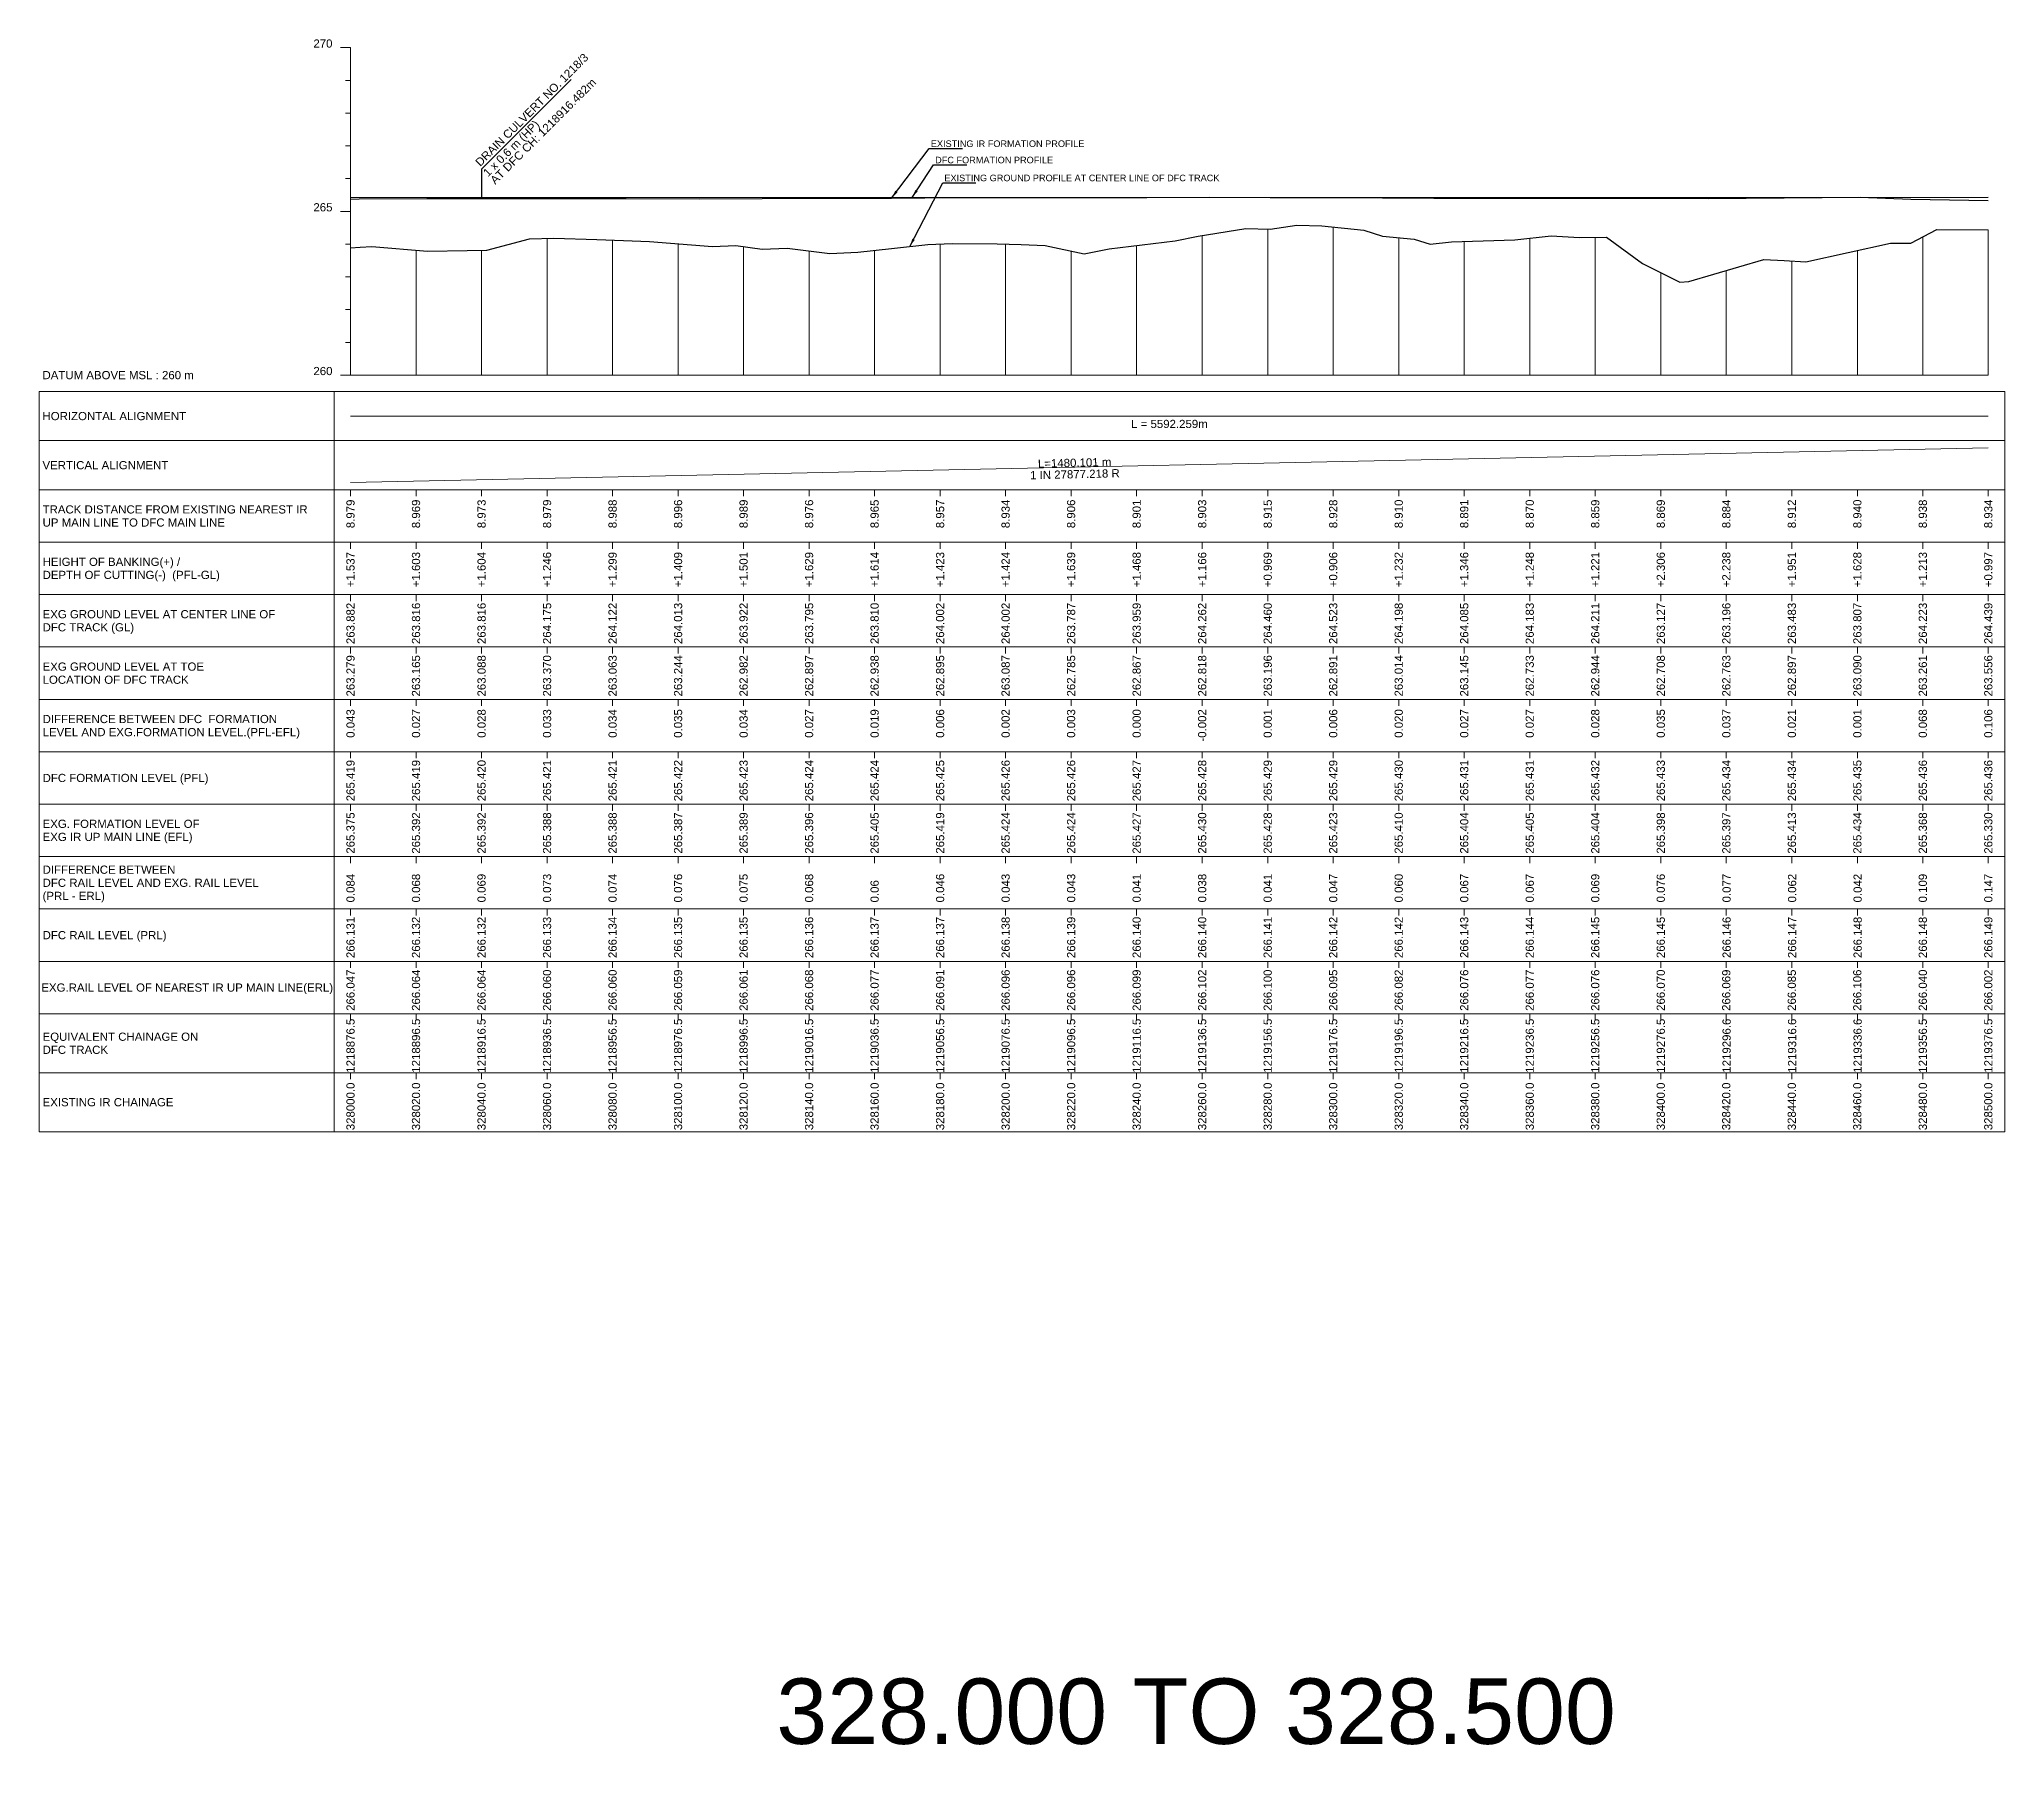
# Model space of a CAD drawing. Header units: metres. Extents: x 2905 to 23505, y -2719 to -1879.
# Drawn here: x 17905 to 18505, y -2428 to -1897 of the extents above; entities that cross this region are included whole.
import ezdxf
from ezdxf.enums import TextEntityAlignment as Align

# ---------------------------------------------------------------- set-up
doc = ezdxf.new("R2010")
doc.units = ezdxf.units.M
doc.header["$MEASUREMENT"] = 0
for name, color, linetype, lineweight in [('LS CUT FILL', 10, 'Continuous', 0), ('LS DATUM', 7, 'Continuous', 0), ('LS DATUM X', 7, 'Continuous', 0), ('LS DATUM Y', 7, 'Continuous', 0), ('LS DIFF. EXG.RL & PRO. RL', 10, 'Continuous', 0), ('LS DIFF. PFL & EFL', 10, 'Continuous', 0), ('LS EXG FL', 7, 'Continuous', 0), ('LS EXG GL', 7, 'Continuous', 0), ('LS EXG GL AT PRO TOE', 7, 'Continuous', 0), ('LS EXG IR CH', 7, 'Continuous', 0), ('LS EXG RL', 7, 'Continuous', 0), ('LS EXG. FL', 7, 'Continuous', 0), ('LS EXG. GL', 7, 'Continuous', 0), ('LS EXG. GL AT PRO. TOE', 7, 'Continuous', 0), ('LS EXG. IR CH', 7, 'Continuous', 0), ('LS EXG. RL', 7, 'Continuous', 0), ('LS FRAME', 7, 'Continuous', 0), ('LS HORIZONTAL ALIGNMENT', 10, 'Continuous', 0), ('LS PFL-EFL', 10, 'Continuous', 0), ('LS PRL-ERL', 10, 'Continuous', 0), ('LS PRO FL', 10, 'Continuous', 0), ('LS PRO. CUT & FILL', 10, 'Continuous', 0), ('LS PRO. DFCC CH', 10, 'Continuous', 0), ('LS PRO. FL', 10, 'Continuous', 0), ('LS PRO. RL', 10, 'Continuous', 0), ('LS PROFILE EXG FL', 7, 'Continuous', 25), ('LS PROFILE EXG GL', 7, 'Continuous', 30), ('LS PROFILE PRO FL', 1, 'Continuous', 30), ('LS TICKS', 7, 'Continuous', 0), ('LS TRACK CENTER', 10, 'Continuous', 0), ("LS TRACK CENTER's", 10, 'Continuous', 0), ('LS VERTICAL ALIGNMENT', 10, 'Continuous', 0), ('Profile Grid', 7, 'Continuous', 0)]:
    doc.layers.add(name, color=color, linetype=linetype, lineweight=lineweight)
doc.layers.add('LS DRAIN CULVERT', color=10, linetype='Continuous')
doc.layers.add('ref text', color=3, linetype='Continuous')
doc.styles.get("Standard").update_dxf_attribs({"font": 'arial.ttf'})
doc.styles.add('Style-Arial', font='arial.ttf')
doc.styles.add('StyleArial', font='arial.ttf')
doc.dimstyles.get("Standard").update_dxf_attribs({"dimtxt": 5, "dimasz": 0.18, "dimexe": 0.18, "dimexo": 0.0625, "dimgap": 0.09, "dimtad": 0, "dimtih": 1, "dimtoh": 1, "dimdec": 4, "dimzin": 0, "dimdsep": 46, "dimtxsty": 'Standard', "dimcen": 0.09, "dimadec": 0, "dimazin": 0, "dimtfac": 1, "dimtdec": 4, "dimtofl": 0, "dimtmove": 0, "dimatfit": 3, "dimfxl": 1, "dimtolj": 1, "dimtzin": 0, "dimarcsym": 0})

msp = doc.modelspace()

# ---------------------------------------------------------------- texts
at = {"layer": 'LS CUT FILL', "lineweight": 0, "style": 'Style-Arial'}
for s, p in [('+1.537', (18000, -2054)), ('+1.603', (18020, -2054)), ('+1.604', (18040.01, -2054)), ('+1.246', (18060.01, -2054)), ('+1.299', (18080.01, -2054)), ('+1.409', (18100.01, -2054)), ('+1.501', (18120, -2054)), ('+1.629', (18140, -2054)), ('+1.614', (18160, -2054)), ('+1.423', (18180, -2054)), ('+1.424', (18199.99, -2054)), ('+1.639', (18219.99, -2054)), ('+1.468', (18240, -2054)), ('+1.166', (18260, -2054)), ('+0.969', (18280.01, -2054)), ('+0.906', (18300, -2054)), ('+1.232', (18320, -2054)), ('+1.346', (18340, -2054)), ('+1.248', (18360, -2054)), ('+1.221', (18380.01, -2054)), ('+2.306', (18400.01, -2054)), ('+2.238', (18420.02, -2054)), ('+1.951', (18440.02, -2054)), ('+1.628', (18460.02, -2054)), ('+1.213', (18480, -2054)), ('+0.997', (18500, -2054))]:
    msp.add_text(s, height=2.5, rotation=90, dxfattribs=at).set_placement(p, align=Align.MIDDLE_RIGHT)
at = {"layer": 'LS DATUM', "color": 7, "style": 'StyleArial'}
msp.add_text('DATUM ABOVE MSL : 260 m', height=2.5, rotation=0.00003, dxfattribs=at).set_placement((17905.97, -2000), align=Align.MIDDLE_LEFT)
at = {"layer": 'LS DATUM Y', "color": 7, "lineweight": 0, "style": 'Style-Arial'}
for s, p in [('270', (17994.5, -1900)), ('270', (17994.5, -1900)), ('265', (17994.5, -1950)), ('260', (17994.5, -2000))]:
    msp.add_text(s, height=2.5, dxfattribs=at).set_placement(p, align=Align.RIGHT)
at = {"layer": 'LS DIFF. EXG.RL & PRO. RL', "color": 10, "style": 'StyleArial'}
for s, p in [('DIFFERENCE BETWEEN ', (17906, -2151)), ('DFC RAIL LEVEL AND EXG. RAIL LEVEL ', (17906, -2155)), ('(PRL - ERL)', (17906, -2159))]:
    msp.add_text(s, height=2.5, rotation=0.00003, dxfattribs=at).set_placement(p, align=Align.MIDDLE_LEFT)
at = {"layer": 'LS DIFF. PFL & EFL', "color": 10, "style": 'StyleArial'}
for s, p in [('DIFFERENCE BETWEEN DFC  FORMATION ', (17906, -2105)), ('LEVEL AND EXG.FORMATION LEVEL.(PFL-EFL)', (17906, -2109))]:
    msp.add_text(s, height=2.5, rotation=0.00003, dxfattribs=at).set_placement(p, align=Align.MIDDLE_LEFT)
at = {"layer": 'LS DRAIN CULVERT'}
for s, p in [('DRAIN CULVERT NO. 1218/3', (18039.62, -1936.46)), ('AT DFC CH: 1218916.482m', (18044.17, -1941.9)), ('1 x 0.6 m (HP)', (18041.97, -1939.61))]:
    msp.add_text(s, height=2.5, rotation=44.95988, dxfattribs=at).set_placement(p)
at = {"layer": 'LS EXG FL', "style": 'StyleArial'}
for s, p in [('EXG. FORMATION LEVEL OF', (17906, -2137)), ('EXG IR UP MAIN LINE (EFL)', (17906, -2141))]:
    msp.add_text(s, height=2.5, rotation=0.00003, dxfattribs=at).set_placement(p, align=Align.MIDDLE_LEFT)
at = {"layer": 'LS EXG GL', "lineweight": 0, "style": 'Style-Arial'}
for s, p in [('263.882', (18000, -2069.5)), ('263.816', (18020, -2069.5)), ('263.816', (18040.01, -2069.5)), ('264.175', (18060.01, -2069.5)), ('264.122', (18080.01, -2069.5)), ('264.013', (18100.01, -2069.5)), ('263.922', (18120, -2069.5)), ('263.795', (18140, -2069.5)), ('263.810', (18160, -2069.5)), ('264.002', (18180, -2069.5)), ('264.002', (18199.99, -2069.5)), ('263.787', (18219.99, -2069.5)), ('263.959', (18240, -2069.5)), ('264.262', (18260, -2069.5)), ('264.460', (18280.01, -2069.5)), ('264.523', (18300, -2069.5)), ('264.198', (18320, -2069.5)), ('264.085', (18340, -2069.5)), ('264.183', (18360, -2069.5)), ('264.211', (18380.01, -2069.5)), ('263.127', (18400.01, -2069.5)), ('263.196', (18420.02, -2069.5)), ('263.483', (18440.02, -2069.5)), ('263.807', (18460.02, -2069.5)), ('264.223', (18480, -2069.5)), ('264.439', (18500, -2069.5))]:
    msp.add_text(s, height=2.5, rotation=90, dxfattribs=at).set_placement(p, align=Align.MIDDLE_RIGHT)
at = {"layer": 'LS EXG GL AT PRO TOE', "color": 7, "style": 'StyleArial'}
for s, p in [('EXG GROUND LEVEL AT TOE', (17906, -2089)), ('LOCATION OF DFC TRACK', (17906, -2093))]:
    msp.add_text(s, height=2.5, rotation=0.00003, dxfattribs=at).set_placement(p, align=Align.MIDDLE_LEFT)
at = {"layer": 'LS EXG IR CH', "style": 'Style-Arial'}
for s, p in [('328000.0', (18000, -2216)), ('328020.0', (18020, -2216)), ('328040.0', (18040, -2216)), ('328060.0', (18060, -2216)), ('328080.0', (18080, -2216)), ('328100.0', (18100, -2216)), ('328120.0', (18120, -2216)), ('328140.0', (18140, -2216)), ('328160.0', (18160, -2216)), ('328180.0', (18180, -2216)), ('328200.0', (18200, -2216)), ('328220.0', (18220, -2216)), ('328240.0', (18240, -2216)), ('328260.0', (18260, -2216)), ('328280.0', (18280, -2216)), ('328300.0', (18300, -2216)), ('328320.0', (18320, -2216)), ('328340.0', (18340, -2216)), ('328360.0', (18360, -2216)), ('328380.0', (18380, -2216)), ('328400.0', (18400, -2216)), ('328420.0', (18420, -2216)), ('328440.0', (18440, -2216)), ('328460.0', (18460, -2216)), ('328480.0', (18480, -2216)), ('328500.0', (18500, -2216))]:
    msp.add_text(s, height=2.5, rotation=90, dxfattribs=at).set_placement(p, align=Align.MIDDLE_RIGHT)
at = {"layer": 'LS EXG RL', "style": 'Style-Arial'}
for s, p in [('266.047', (18000, -2181.5)), ('266.064', (18020, -2181.5)), ('266.064', (18040, -2181.5)), ('266.060', (18060, -2181.5)), ('266.060', (18080, -2181.5)), ('266.059', (18100, -2181.5)), ('266.061', (18120, -2181.5)), ('266.068', (18140, -2181.5)), ('266.077', (18160, -2181.5)), ('266.091', (18180, -2181.5)), ('266.096', (18200, -2181.5)), ('266.096', (18220, -2181.5)), ('266.099', (18240, -2181.5)), ('266.102', (18260, -2181.5)), ('266.100', (18280, -2181.5)), ('266.095', (18300, -2181.5)), ('266.082', (18320, -2181.5)), ('266.076', (18340, -2181.5)), ('266.077', (18360, -2181.5)), ('266.076', (18380, -2181.5)), ('266.070', (18400, -2181.5)), ('266.069', (18420, -2181.5)), ('266.085', (18440, -2181.5)), ('266.106', (18460, -2181.5)), ('266.040', (18480, -2181.5)), ('266.002', (18500, -2181.5))]:
    msp.add_text(s, height=2.5, rotation=90, dxfattribs=at).set_placement(p, align=Align.MIDDLE_RIGHT)
at = {"layer": 'LS EXG. FL'}
for s, p in [('265.375', (18000, -2133.5)), ('265.392', (18020, -2133.5)), ('265.392', (18040.01, -2133.5)), ('265.388', (18060.01, -2133.5)), ('265.388', (18080.01, -2133.5)), ('265.387', (18100.01, -2133.5)), ('265.389', (18120, -2133.5)), ('265.396', (18140, -2133.5)), ('265.405', (18160, -2133.5)), ('265.419', (18180, -2133.5)), ('265.424', (18199.99, -2133.5)), ('265.424', (18219.99, -2133.5)), ('265.427', (18240, -2133.5)), ('265.430', (18260, -2133.5)), ('265.428', (18280.01, -2133.5)), ('265.423', (18300, -2133.5)), ('265.410', (18320, -2133.5)), ('265.404', (18340, -2133.5)), ('265.405', (18360, -2133.5)), ('265.404', (18380.01, -2133.5)), ('265.398', (18400.01, -2133.5)), ('265.397', (18420.02, -2133.5)), ('265.413', (18440.02, -2133.5)), ('265.434', (18460.02, -2133.5)), ('265.368', (18480, -2133.5)), ('265.330', (18500, -2133.5))]:
    msp.add_text(s, height=2.5, rotation=90, dxfattribs=at).set_placement(p, align=Align.MIDDLE_RIGHT)
at = {"layer": 'LS EXG. GL', "color": 7, "style": 'StyleArial'}
for s, p in [('EXG GROUND LEVEL AT CENTER LINE OF ', (17906, -2073)), ('DFC TRACK (GL)', (17906, -2077))]:
    msp.add_text(s, height=2.5, rotation=0.00003, dxfattribs=at).set_placement(p, align=Align.MIDDLE_LEFT)
at = {"layer": 'LS EXG. GL AT PRO. TOE'}
for s, p in [('263.279', (18000, -2085.5)), ('263.165', (18020, -2085.5)), ('263.088', (18040.01, -2085.5)), ('263.370', (18060.01, -2085.5)), ('263.063', (18080.01, -2085.5)), ('263.244', (18100.01, -2085.5)), ('262.982', (18120, -2085.5)), ('262.897', (18140, -2085.5)), ('262.938', (18160, -2085.5)), ('262.895', (18180, -2085.5)), ('263.087', (18199.99, -2085.5)), ('262.785', (18219.99, -2085.5)), ('262.867', (18240, -2085.5)), ('262.818', (18260, -2085.5)), ('263.196', (18280.01, -2085.5)), ('262.891', (18300, -2085.5)), ('263.014', (18320, -2085.5)), ('263.145', (18340, -2085.5)), ('262.733', (18360, -2085.5)), ('262.944', (18380.01, -2085.5)), ('262.708', (18400.01, -2085.5)), ('262.763', (18420.02, -2085.5)), ('262.897', (18440.02, -2085.5)), ('263.090', (18460.02, -2085.5)), ('263.261', (18480, -2085.5)), ('263.556', (18500, -2085.5))]:
    msp.add_text(s, height=2.5, rotation=90, dxfattribs=at).set_placement(p, align=Align.MIDDLE_RIGHT)
at = {"layer": 'LS EXG. IR CH', "style": 'StyleArial'}
msp.add_text('EXISTING IR CHAINAGE', height=2.5, rotation=0.00003, dxfattribs=at).set_placement((17906, -2222), align=Align.MIDDLE_LEFT)
at = {"layer": 'LS EXG. RL', "style": 'StyleArial'}
msp.add_text('EXG.RAIL LEVEL OF NEAREST IR UP MAIN LINE(ERL)', height=2.5, rotation=0.00003, dxfattribs=at).set_placement((17905.61, -2187), align=Align.MIDDLE_LEFT)
at = {"layer": 'LS HORIZONTAL ALIGNMENT', "style": 'StyleArial'}
msp.add_text('HORIZONTAL ALIGNMENT', height=2.5, rotation=0.00003, dxfattribs=at).set_placement((17905.97, -2012.5), align=Align.MIDDLE_LEFT)
at = {"layer": 'LS HORIZONTAL ALIGNMENT', "lineweight": 0, "insert": (18250, -2014.92), "char_height": 2.5, "attachment_point": 5, "line_spacing_factor": 0.6, "style": 'Style-Arial'}
msp.add_mtext('L = 5592.259m', dxfattribs=at)
at = {"layer": 'LS PFL-EFL'}
for s, p in [('0.043', (18000, -2102)), ('0.027', (18020, -2102)), ('0.028', (18040.01, -2102)), ('0.033', (18060.01, -2102)), ('0.034', (18080.01, -2102)), ('0.035', (18100.01, -2102)), ('0.034', (18120, -2102)), ('0.027', (18140, -2102)), ('0.019', (18160, -2102)), ('0.006', (18180, -2102)), ('0.002', (18199.99, -2102)), ('0.003', (18219.99, -2102)), ('0.000', (18240, -2102)), ('-0.002', (18260, -2102)), ('0.001', (18280.01, -2102)), ('0.006', (18300, -2102)), ('0.020', (18320, -2102)), ('0.027', (18340, -2102)), ('0.027', (18360, -2102)), ('0.028', (18380.01, -2102)), ('0.035', (18400.01, -2102)), ('0.037', (18420.02, -2102)), ('0.021', (18440.02, -2102)), ('0.001', (18460.02, -2102)), ('0.068', (18480, -2102)), ('0.106', (18500, -2102))]:
    msp.add_text(s, height=2.5, rotation=90, dxfattribs=at).set_placement(p, align=Align.MIDDLE_RIGHT)
at = {"layer": 'LS PRL-ERL'}
for s, p in [('0.084', (18001.25, -2161)), ('0.068', (18021.25, -2161)), ('0.069', (18041.25, -2161)), ('0.073', (18061.25, -2161)), ('0.074', (18081.25, -2161)), ('0.076', (18101.25, -2161)), ('0.075', (18121.25, -2161)), ('0.068', (18141.25, -2161)), ('0.046', (18181.25, -2161)), ('0.043', (18201.25, -2161)), ('0.043', (18221.25, -2161)), ('0.041', (18241.25, -2161)), ('0.038', (18261.25, -2161)), ('0.041', (18281.25, -2161)), ('0.047', (18301.25, -2161)), ('0.060', (18321.25, -2161)), ('0.067', (18341.25, -2161)), ('0.067', (18361.25, -2161)), ('0.069', (18381.25, -2161)), ('0.076', (18401.25, -2161)), ('0.077', (18421.35, -2161)), ('0.062', (18441.35, -2161)), ('0.042', (18461.35, -2161)), ('0.109', (18481.25, -2161)), ('0.147', (18501.25, -2161)), ('0.06', (18161.25, -2161))]:
    msp.add_text(s, height=2.5, rotation=90, dxfattribs=at).set_placement(p)
at = {"layer": 'LS PRO FL', "lineweight": 0, "style": 'Style-Arial'}
for s, p in [('265.419', (18000, -2117.5)), ('265.419', (18020, -2117.5)), ('265.420', (18040.01, -2117.5)), ('265.421', (18060.01, -2117.5)), ('265.421', (18080.01, -2117.5)), ('265.422', (18100.01, -2117.5)), ('265.423', (18120, -2117.5)), ('265.424', (18140, -2117.5)), ('265.424', (18160, -2117.5)), ('265.425', (18180, -2117.5)), ('265.426', (18199.99, -2117.5)), ('265.426', (18219.99, -2117.5)), ('265.427', (18240, -2117.5)), ('265.428', (18260, -2117.5)), ('265.429', (18280.01, -2117.5)), ('265.429', (18300, -2117.5)), ('265.430', (18320, -2117.5)), ('265.431', (18340, -2117.5)), ('265.431', (18360, -2117.5)), ('265.432', (18380.01, -2117.5)), ('265.433', (18400.01, -2117.5)), ('265.434', (18420.02, -2117.5)), ('265.434', (18440.02, -2117.5)), ('265.435', (18460.02, -2117.5)), ('265.436', (18480, -2117.5)), ('265.436', (18500, -2117.5))]:
    msp.add_text(s, height=2.5, rotation=90, dxfattribs=at).set_placement(p, align=Align.MIDDLE_RIGHT)
at = {"layer": 'LS PRO. CUT & FILL', "color": 10, "style": 'StyleArial'}
for s, p in [('HEIGHT OF BANKING(+) /', (17906, -2057)), ('DEPTH OF CUTTING(-)  (PFL-GL)', (17906, -2061))]:
    msp.add_text(s, height=2.5, rotation=0.00003, dxfattribs=at).set_placement(p, align=Align.MIDDLE_LEFT)
at = {"layer": 'LS PRO. DFCC CH', "color": 10, "style": 'Style-Arial'}
for s, p in [('EQUIVALENT CHAINAGE ON ', (17906, -2202)), ('DFC TRACK', (17906, -2206))]:
    msp.add_text(s, height=2.5, rotation=0.00003, dxfattribs=at).set_placement(p, align=Align.MIDDLE_LEFT)
at = {"layer": 'LS PRO. DFCC CH'}
for s, p in [('1218876.5', (18001.25, -2213)), ('1218896.5', (18021.25, -2213)), ('1218916.5', (18041.25, -2213)), ('1218936.5', (18061.25, -2213)), ('1218956.5', (18081.25, -2213)), ('1218976.5', (18101.25, -2213)), ('1218996.5', (18121.25, -2213)), ('1219016.5', (18141.25, -2213)), ('1219036.5', (18161.25, -2213)), ('1219056.5', (18181.25, -2213)), ('1219076.5', (18201.25, -2213)), ('1219096.5', (18221.25, -2213)), ('1219116.5', (18241.25, -2213)), ('1219136.5', (18261.25, -2213)), ('1219156.5', (18281.25, -2213)), ('1219176.5', (18301.25, -2213)), ('1219196.5', (18321.25, -2213)), ('1219216.5', (18341.25, -2213)), ('1219236.5', (18361.25, -2213)), ('1219256.5', (18381.25, -2213)), ('1219276.5', (18401.25, -2213)), ('1219296.6', (18421.35, -2213)), ('1219316.6', (18441.35, -2213)), ('1219336.6', (18461.35, -2213)), ('1219356.5', (18481.25, -2213)), ('1219376.5', (18501.25, -2213))]:
    msp.add_text(s, height=2.5, rotation=90, dxfattribs=at).set_placement(p)
at = {"layer": 'LS PRO. FL', "color": 10, "style": 'StyleArial'}
msp.add_text('DFC FORMATION LEVEL (PFL) ', height=2.5, rotation=0.00003, dxfattribs=at).set_placement((17906, -2123), align=Align.MIDDLE_LEFT)
at = {"layer": 'LS PRO. RL'}
for s, p in [('266.131', (18001.25, -2178)), ('266.132', (18021.25, -2178)), ('266.132', (18041.25, -2178)), ('266.133', (18061.25, -2178)), ('266.134', (18081.25, -2178)), ('266.135', (18101.25, -2178)), ('266.135', (18121.25, -2178)), ('266.136', (18141.25, -2178)), ('266.137', (18161.25, -2178)), ('266.137', (18181.25, -2178)), ('266.138', (18201.25, -2178)), ('266.139', (18221.25, -2178)), ('266.140', (18241.25, -2178)), ('266.140', (18261.25, -2178)), ('266.141', (18281.25, -2178)), ('266.142', (18301.25, -2178)), ('266.142', (18321.25, -2178)), ('266.143', (18341.25, -2178)), ('266.144', (18361.25, -2178)), ('266.145', (18381.25, -2178)), ('266.145', (18401.25, -2178)), ('266.146', (18421.35, -2178)), ('266.147', (18441.35, -2178)), ('266.148', (18461.35, -2178)), ('266.148', (18481.25, -2178)), ('266.149', (18501.25, -2178))]:
    msp.add_text(s, height=2.5, rotation=90, dxfattribs=at).set_placement(p)
at = {"layer": 'LS PRO. RL', "color": 10, "style": 'StyleArial'}
msp.add_text('DFC RAIL LEVEL (PRL)', height=2.5, rotation=0.00003, dxfattribs=at).set_placement((17906, -2171), align=Align.MIDDLE_LEFT)
at = {"layer": 'LS PROFILE EXG FL', "color": 7, "linetype": 'Continuous', "lineweight": 0, "style": 'Style-Arial'}
msp.add_text('EXISTING IR FORMATION PROFILE', height=2, dxfattribs=at).set_placement((18177.16, -1930.34))
at = {"layer": 'LS PROFILE EXG GL', "color": 7, "lineweight": 0, "style": 'Style-Arial'}
msp.add_text('EXISTING GROUND PROFILE AT CENTER LINE OF DFC TRACK', height=2, dxfattribs=at).set_placement((18181.31, -1940.8, 0))
at = {"layer": 'LS PROFILE PRO FL', "style": 'Style-Arial'}
msp.add_text(' DFC FORMATION PROFILE', height=2, dxfattribs=at).set_placement((18177.71, -1935.32, 0))
at = {"layer": 'LS TRACK CENTER'}
for s, p in [('8.979', (18000, -2038)), ('8.969', (18020, -2038)), ('8.973', (18040.01, -2038)), ('8.979', (18060.01, -2038)), ('8.988', (18080.01, -2038)), ('8.996', (18100.01, -2038)), ('8.989', (18120, -2038)), ('8.976', (18140, -2038)), ('8.965', (18160, -2038)), ('8.957', (18180, -2038)), ('8.934', (18199.99, -2038)), ('8.906', (18219.99, -2038)), ('8.901', (18240, -2038)), ('8.903', (18260, -2038)), ('8.915', (18280.01, -2038)), ('8.928', (18300, -2038)), ('8.910', (18320, -2038)), ('8.891', (18340, -2038)), ('8.870', (18360, -2038)), ('8.859', (18380.01, -2038)), ('8.869', (18400.01, -2038)), ('8.884', (18420.02, -2038)), ('8.912', (18440.02, -2038)), ('8.940', (18460.02, -2038)), ('8.938', (18480, -2038)), ('8.934', (18500, -2038))]:
    msp.add_text(s, height=2.5, rotation=90, dxfattribs=at).set_placement(p, align=Align.MIDDLE_RIGHT)
at = {"layer": "LS TRACK CENTER's", "color": 10, "style": 'StyleArial'}
for s, p in [('TRACK DISTANCE FROM EXISTING NEAREST IR ', (17906, -2041)), ('UP MAIN LINE TO DFC MAIN LINE', (17906, -2045))]:
    msp.add_text(s, height=2.5, rotation=0.00003, dxfattribs=at).set_placement(p, align=Align.MIDDLE_LEFT)
at = {"layer": 'LS VERTICAL ALIGNMENT', "style": 'StyleArial'}
msp.add_text('VERTICAL ALIGNMENT', height=2.5, rotation=0.00003, dxfattribs=at).set_placement((17905.97, -2027.5), align=Align.MIDDLE_LEFT)
at = {"layer": 'LS VERTICAL ALIGNMENT', "lineweight": 0, "insert": (18221.11, -2028.52), "char_height": 2.5, "attachment_point": 5, "rotation": 1.37848, "line_spacing_factor": 0.84, "style": 'Style-Arial'}
msp.add_mtext('L=1480.101 m\\P1 IN 27877.218 R', dxfattribs=at)
at = {"layer": 'ref text', "color": 3, "insert": (18130, -2418.23), "char_height": 20, "width": 256.3165, "attachment_point": 7, "bg_fill": 3, "box_fill_scale": 1.5, "bg_fill_color": 256, "bg_fill_transparency": 0}
msp.add_mtext('328.000 TO 328.500', dxfattribs=at)

# ---------------------------------------------------------------- linework, layer by layer
at = {"layer": 'LS DATUM X', "color": 7, "linetype": 'Continuous', "lineweight": 0}
msp.add_line((18000, -2000), (18500, -2000), dxfattribs=at)
at = {"layer": 'LS DATUM Y', "color": 7, "linetype": 'Continuous', "lineweight": 0}
for p, q in [((17997, -1900), (18000, -1900)), ((17997, -1900), (18000, -1900)), ((18000, -2000), (18000, -1900)), ((17998.5, -1910), (18000, -1910)), ((17998.5, -1920), (18000, -1920)), ((17998.5, -1930), (18000, -1930)), ((17998.5, -1940), (18000, -1940)), ((17997, -1950), (18000, -1950)), ((17998.5, -1960), (18000, -1960)), ((17998.5, -1970), (18000, -1970)), ((17998.5, -1980), (18000, -1980)), ((17998.5, -1990), (18000, -1990)), ((17997, -2000), (18000, -2000))]:
    msp.add_line(p, q, dxfattribs=at)
at = {"layer": 'LS DRAIN CULVERT'}
msp.add_lwpolyline([(18067.34, -1909.74), (18040.01, -1937.07), (18040.01, -1945.8)], dxfattribs=at)
at = {"layer": 'LS FRAME'}
for points in [[(17995, -2231), (17905, -2231), (17905, -2005)], [(17905, -2005), (17995, -2005)], [(17995, -2020), (17905, -2020)], [(17995, -2035), (17905, -2035)], [(17995, -2051), (17905, -2051)], [(17905, -2051), (17995, -2051)], [(17995, -2067), (17905, -2067)], [(17905, -2067), (17995, -2067)], [(17995, -2083), (17905, -2083)], [(17905, -2083), (17995, -2083)], [(17995, -2099), (17905, -2099)], [(17995, -2115), (17905, -2115)], [(17905, -2115), (17995, -2115)], [(17995, -2131), (17905, -2131)], [(17905, -2131), (17995, -2131)], [(17995, -2147), (17905, -2147)], [(17905, -2147), (17995, -2147)], [(17995, -2163), (17905, -2163)], [(17905, -2163), (17995, -2163)], [(17995, -2179), (17905, -2179)], [(17995, -2195), (17905, -2195)], [(17995, -2213), (17905, -2213)]]:
    msp.add_lwpolyline(points, dxfattribs=at)
at = {"layer": 'LS FRAME', "color": 7, "linetype": 'Continuous', "lineweight": 0, "flags": 128}
for points in [[(17995, -2020), (18505, -2020), (18505, -2005), (17995, -2005), (17995, -2020)], [(17995, -2035), (18505, -2035), (18505, -2020), (17995, -2020), (17995, -2035)], [(17995, -2051), (18505, -2051), (18505, -2035), (17995, -2035), (17995, -2051)], [(17995, -2067), (18505, -2067), (18505, -2051), (17995, -2051), (17995, -2067)], [(17995, -2083), (18505, -2083), (18505, -2067), (17995, -2067), (17995, -2083)], [(17995, -2099), (18505, -2099), (18505, -2083), (17995, -2083), (17995, -2099)], [(17995, -2115), (18505, -2115), (18505, -2099), (17995, -2099), (17995, -2115)], [(17995, -2131), (18505, -2131), (18505, -2115), (17995, -2115), (17995, -2131)], [(17995, -2147), (18505, -2147), (18505, -2131), (17995, -2131), (17995, -2147)], [(17995, -2163), (18505, -2163), (18505, -2147), (17995, -2147), (17995, -2163)], [(17995, -2179), (18505, -2179), (18505, -2163), (17995, -2163), (17995, -2179)], [(17995, -2195), (18505, -2195), (18505, -2179), (17995, -2179), (17995, -2195)], [(17995, -2213), (18505, -2213), (18505, -2195), (17995, -2195), (17995, -2213)], [(17995, -2231), (18505, -2231), (18505, -2213), (17995, -2213), (17995, -2231)]]:
    msp.add_lwpolyline(points, close=True, dxfattribs=at)
at = {"layer": 'LS FRAME', "color": 7, "linetype": 'Continuous', "lineweight": 0}
msp.add_3dface([(17995, -2099), (17915, -2099), (17915, -2099)], dxfattribs=at)
at = {"layer": 'LS HORIZONTAL ALIGNMENT', "lineweight": 0, "flags": 128}
msp.add_lwpolyline([(18000, -2012.5), (18500, -2012.5)], dxfattribs=at)
at = {"layer": 'LS PROFILE EXG FL'}
msp.add_lwpolyline([(18000, -1946.25), (18002.68, -1946.22), (18023.33, -1946.05), (18042.59, -1946.08), (18061.86, -1946.12), (18084.19, -1946.12), (18106.51, -1946.13), (18125.69, -1946.1), (18165.17, -1945.92), (18185.48, -1945.76), (18204.79, -1945.76), (18224.1, -1945.76), (18243.16, -1945.72), (18262.23, -1945.69), (18280.81, -1945.72), (18299.39, -1945.76), (18315.06, -1945.86), (18330.74, -1945.96), (18352.57, -1945.95), (18374.4, -1945.94), (18394.42, -1946), (18414.45, -1946.07), (18437.66, -1945.89), (18460.87, -1945.65), (18476.32, -1946.25), (18500, -1946.7)], dxfattribs=at)
at = {"layer": 'LS PROFILE EXG GL', "flags": 128}
msp.add_lwpolyline([(18000, -1961.18), (18002.95, -1960.96), (18006.52, -1960.69), (18023.53, -1962.14), (18035.61, -1961.94), (18041.65, -1961.8), (18054.69, -1958.39), (18062.12, -1958.2), (18075.21, -1958.62), (18083.3, -1958.9), (18091.24, -1959.18), (18110.55, -1960.69), (18117.61, -1960.47), (18125.69, -1961.51), (18133.36, -1961.25), (18146.36, -1962.82), (18154.91, -1962.45), (18165.17, -1961.35), (18176.3, -1960.14), (18183.71, -1959.82), (18197.44, -1959.9), (18204.79, -1960.14), (18212.04, -1960.38), (18223.98, -1963), (18231.57, -1961.41), (18251.76, -1959.01), (18258.81, -1957.57), (18273.38, -1955.2), (18280.81, -1955.42), (18288.9, -1954.17), (18296.5, -1954.39), (18309.35, -1955.78), (18315.07, -1957.56), (18324.71, -1958.47), (18329.59, -1959.98), (18336.09, -1959.28), (18355.43, -1958.64), (18366.56, -1957.49), (18375.15, -1957.96), (18383.43, -1957.83), (18394.43, -1965.95), (18405.78, -1971.6), (18408.56, -1971.39), (18431.5, -1964.68), (18437.67, -1965.04), (18444.29, -1965.41), (18470.15, -1959.68), (18476.33, -1959.7), (18484.25, -1955.54), (18500, -1955.61)], dxfattribs=at)
at = {"layer": 'LS PROFILE PRO FL'}
msp.add_line((18000, -1945.81), (18500, -1945.64), dxfattribs=at)
at = {"layer": 'LS TICKS', "color": 7, "linetype": 'Continuous', "lineweight": 0, "flags": 128}
for points in [[(18000, -2037), (18000, -2035)], [(18020, -2037), (18020, -2035)], [(18040.01, -2037), (18040.01, -2035)], [(18060.01, -2037), (18060.01, -2035)], [(18080.01, -2037), (18080.01, -2035)], [(18100.01, -2037), (18100.01, -2035)], [(18120, -2037), (18120, -2035)], [(18140, -2037), (18140, -2035)], [(18160, -2037), (18160, -2035)], [(18180, -2037), (18180, -2035)], [(18199.99, -2037), (18199.99, -2035)], [(18219.99, -2037), (18219.99, -2035)], [(18240, -2037), (18240, -2035)], [(18260, -2037), (18260, -2035)], [(18280.01, -2037), (18280.01, -2035)], [(18300, -2037), (18300, -2035)], [(18320, -2037), (18320, -2035)], [(18340, -2037), (18340, -2035)], [(18360, -2037), (18360, -2035)], [(18380.01, -2037), (18380.01, -2035)], [(18400.01, -2037), (18400.01, -2035)], [(18420.02, -2037), (18420.02, -2035)], [(18440.02, -2037), (18440.02, -2035)], [(18460.02, -2037), (18460.02, -2035)], [(18480, -2037), (18480, -2035)], [(18500, -2037), (18500, -2035)], [(18000, -2053), (18000, -2051)], [(18020, -2053), (18020, -2051)], [(18040.01, -2053), (18040.01, -2051)], [(18060.01, -2053), (18060.01, -2051)], [(18080.01, -2053), (18080.01, -2051)], [(18100.01, -2053), (18100.01, -2051)], [(18120, -2053), (18120, -2051)], [(18140, -2053), (18140, -2051)], [(18160, -2053), (18160, -2051)], [(18180, -2053), (18180, -2051)], [(18199.99, -2053), (18199.99, -2051)], [(18219.99, -2053), (18219.99, -2051)], [(18240, -2053), (18240, -2051)], [(18260, -2053), (18260, -2051)], [(18280.01, -2053), (18280.01, -2051)], [(18300, -2053), (18300, -2051)], [(18320, -2053), (18320, -2051)], [(18340, -2053), (18340, -2051)], [(18360, -2053), (18360, -2051)], [(18380.01, -2053), (18380.01, -2051)], [(18400.01, -2053), (18400.01, -2051)], [(18420.02, -2053), (18420.02, -2051)], [(18440.02, -2053), (18440.02, -2051)], [(18460.02, -2053), (18460.02, -2051)], [(18480, -2053), (18480, -2051)], [(18500, -2053), (18500, -2051)], [(18000, -2069), (18000, -2067)], [(18020, -2069), (18020, -2067)], [(18040.01, -2069), (18040.01, -2067)], [(18060.01, -2069), (18060.01, -2067)], [(18080.01, -2069), (18080.01, -2067)], [(18100.01, -2069), (18100.01, -2067)], [(18120, -2069), (18120, -2067)], [(18140, -2069), (18140, -2067)], [(18160, -2069), (18160, -2067)], [(18180, -2069), (18180, -2067)], [(18199.99, -2069), (18199.99, -2067)], [(18219.99, -2069), (18219.99, -2067)], [(18240, -2069), (18240, -2067)], [(18260, -2069), (18260, -2067)], [(18280.01, -2069), (18280.01, -2067)], [(18300, -2069), (18300, -2067)], [(18320, -2069), (18320, -2067)], [(18340, -2069), (18340, -2067)], [(18360, -2069), (18360, -2067)], [(18380.01, -2069), (18380.01, -2067)], [(18400.01, -2069), (18400.01, -2067)], [(18420.02, -2069), (18420.02, -2067)], [(18440.02, -2069), (18440.02, -2067)], [(18460.02, -2069), (18460.02, -2067)], [(18480, -2069), (18480, -2067)], [(18500, -2069), (18500, -2067)], [(18000, -2085), (18000, -2083)], [(18020, -2085), (18020, -2083)], [(18040.01, -2085), (18040.01, -2083)], [(18060.01, -2085), (18060.01, -2083)], [(18080.01, -2085), (18080.01, -2083)], [(18100.01, -2085), (18100.01, -2083)], [(18120, -2085), (18120, -2083)], [(18140, -2085), (18140, -2083)], [(18160, -2085), (18160, -2083)], [(18180, -2085), (18180, -2083)], [(18199.99, -2085), (18199.99, -2083)], [(18219.99, -2085), (18219.99, -2083)], [(18240, -2085), (18240, -2083)], [(18260, -2085), (18260, -2083)], [(18280.01, -2085), (18280.01, -2083)], [(18300, -2085), (18300, -2083)], [(18320, -2085), (18320, -2083)], [(18340, -2085), (18340, -2083)], [(18360, -2085), (18360, -2083)], [(18380.01, -2085), (18380.01, -2083)], [(18400.01, -2085), (18400.01, -2083)], [(18420.02, -2085), (18420.02, -2083)], [(18440.02, -2085), (18440.02, -2083)], [(18460.02, -2085), (18460.02, -2083)], [(18480, -2085), (18480, -2083)], [(18500, -2085), (18500, -2083)], [(18000, -2101), (18000, -2099)], [(18020, -2101), (18020, -2099)], [(18040.01, -2101), (18040.01, -2099)], [(18060.01, -2101), (18060.01, -2099)], [(18080.01, -2101), (18080.01, -2099)], [(18100.01, -2101), (18100.01, -2099)], [(18120, -2101), (18120, -2099)], [(18140, -2101), (18140, -2099)], [(18160, -2101), (18160, -2099)], [(18180, -2101), (18180, -2099)], [(18199.99, -2101), (18199.99, -2099)], [(18219.99, -2101), (18219.99, -2099)], [(18240, -2101), (18240, -2099)], [(18260, -2101), (18260, -2099)], [(18280.01, -2101), (18280.01, -2099)], [(18300, -2101), (18300, -2099)], [(18320, -2101), (18320, -2099)], [(18340, -2101), (18340, -2099)], [(18360, -2101), (18360, -2099)], [(18380.01, -2101), (18380.01, -2099)], [(18400.01, -2101), (18400.01, -2099)], [(18420.02, -2101), (18420.02, -2099)], [(18440.02, -2101), (18440.02, -2099)], [(18460.02, -2101), (18460.02, -2099)], [(18480, -2101), (18480, -2099)], [(18500, -2101), (18500, -2099)], [(18000, -2117), (18000, -2115)], [(18020, -2117), (18020, -2115)], [(18040.01, -2117), (18040.01, -2115)], [(18060.01, -2117), (18060.01, -2115)], [(18080.01, -2117), (18080.01, -2115)], [(18100.01, -2117), (18100.01, -2115)], [(18120, -2117), (18120, -2115)], [(18140, -2117), (18140, -2115)], [(18160, -2117), (18160, -2115)], [(18180, -2117), (18180, -2115)], [(18199.99, -2117), (18199.99, -2115)], [(18219.99, -2117), (18219.99, -2115)], [(18240, -2117), (18240, -2115)], [(18260, -2117), (18260, -2115)], [(18280.01, -2117), (18280.01, -2115)], [(18300, -2117), (18300, -2115)], [(18320, -2117), (18320, -2115)], [(18340, -2117), (18340, -2115)], [(18360, -2117), (18360, -2115)], [(18380.01, -2117), (18380.01, -2115)], [(18400.01, -2117), (18400.01, -2115)], [(18420.02, -2117), (18420.02, -2115)], [(18440.02, -2117), (18440.02, -2115)], [(18460.02, -2117), (18460.02, -2115)], [(18480, -2117), (18480, -2115)], [(18500, -2117), (18500, -2115)], [(18000, -2133), (18000, -2131)], [(18020, -2133), (18020, -2131)], [(18040.01, -2133), (18040.01, -2131)], [(18060.01, -2133), (18060.01, -2131)], [(18080.01, -2133), (18080.01, -2131)], [(18100.01, -2133), (18100.01, -2131)], [(18120, -2133), (18120, -2131)], [(18140, -2133), (18140, -2131)], [(18160, -2133), (18160, -2131)], [(18180, -2133), (18180, -2131)], [(18199.99, -2133), (18199.99, -2131)], [(18219.99, -2133), (18219.99, -2131)], [(18240, -2133), (18240, -2131)], [(18260, -2133), (18260, -2131)], [(18280.01, -2133), (18280.01, -2131)], [(18300, -2133), (18300, -2131)], [(18320, -2133), (18320, -2131)], [(18340, -2133), (18340, -2131)], [(18360, -2133), (18360, -2131)], [(18380.01, -2133), (18380.01, -2131)], [(18400.01, -2133), (18400.01, -2131)], [(18420.02, -2133), (18420.02, -2131)], [(18440.02, -2133), (18440.02, -2131)], [(18460.02, -2133), (18460.02, -2131)], [(18480, -2133), (18480, -2131)], [(18500, -2133), (18500, -2131)], [(18000, -2149), (18000, -2147)], [(18020, -2149), (18020, -2147)], [(18040.01, -2149), (18040.01, -2147)], [(18060.01, -2149), (18060.01, -2147)], [(18080.01, -2149), (18080.01, -2147)], [(18100.01, -2149), (18100.01, -2147)], [(18120, -2149), (18120, -2147)], [(18140, -2149), (18140, -2147)], [(18160, -2149), (18160, -2147)], [(18180, -2149), (18180, -2147)], [(18199.99, -2149), (18199.99, -2147)], [(18219.99, -2149), (18219.99, -2147)], [(18240, -2149), (18240, -2147)], [(18260, -2149), (18260, -2147)], [(18280.01, -2149), (18280.01, -2147)], [(18300, -2149), (18300, -2147)], [(18320, -2149), (18320, -2147)], [(18340, -2149), (18340, -2147)], [(18360, -2149), (18360, -2147)], [(18380.01, -2149), (18380.01, -2147)], [(18400.01, -2149), (18400.01, -2147)], [(18420.02, -2149), (18420.02, -2147)], [(18440.02, -2149), (18440.02, -2147)], [(18460.02, -2149), (18460.02, -2147)], [(18480, -2149), (18480, -2147)], [(18500, -2149), (18500, -2147)], [(18000, -2165), (18000, -2163)], [(18020, -2165), (18020, -2163)], [(18040.01, -2165), (18040.01, -2163)], [(18060.01, -2165), (18060.01, -2163)], [(18080.01, -2165), (18080.01, -2163)], [(18100.01, -2165), (18100.01, -2163)], [(18120, -2165), (18120, -2163)], [(18140, -2165), (18140, -2163)], [(18160, -2165), (18160, -2163)], [(18180, -2165), (18180, -2163)], [(18199.99, -2165), (18199.99, -2163)], [(18219.99, -2165), (18219.99, -2163)], [(18240, -2165), (18240, -2163)], [(18260, -2165), (18260, -2163)], [(18280.01, -2165), (18280.01, -2163)], [(18300, -2165), (18300, -2163)], [(18320, -2165), (18320, -2163)], [(18340, -2165), (18340, -2163)], [(18360, -2165), (18360, -2163)], [(18380.01, -2165), (18380.01, -2163)], [(18400.01, -2165), (18400.01, -2163)], [(18420.02, -2165), (18420.02, -2163)], [(18440.02, -2165), (18440.02, -2163)], [(18460.02, -2165), (18460.02, -2163)], [(18480, -2165), (18480, -2163)], [(18500, -2165), (18500, -2163)], [(18000, -2181), (18000, -2179)], [(18020, -2181), (18020, -2179)], [(18040.01, -2181), (18040.01, -2179)], [(18060.01, -2181), (18060.01, -2179)], [(18080.01, -2181), (18080.01, -2179)], [(18100.01, -2181), (18100.01, -2179)], [(18120, -2181), (18120, -2179)], [(18140, -2181), (18140, -2179)], [(18160, -2181), (18160, -2179)], [(18180, -2181), (18180, -2179)], [(18199.99, -2181), (18199.99, -2179)], [(18219.99, -2181), (18219.99, -2179)], [(18240, -2181), (18240, -2179)], [(18260, -2181), (18260, -2179)], [(18280.01, -2181), (18280.01, -2179)], [(18300, -2181), (18300, -2179)], [(18320, -2181), (18320, -2179)], [(18340, -2181), (18340, -2179)], [(18360, -2181), (18360, -2179)], [(18380.01, -2181), (18380.01, -2179)], [(18400.01, -2181), (18400.01, -2179)], [(18420.02, -2181), (18420.02, -2179)], [(18440.02, -2181), (18440.02, -2179)], [(18460.02, -2181), (18460.02, -2179)], [(18480, -2181), (18480, -2179)], [(18500, -2181), (18500, -2179)], [(18000, -2197), (18000, -2195)], [(18020, -2197), (18020, -2195)], [(18040.01, -2197), (18040.01, -2195)], [(18060.01, -2197), (18060.01, -2195)], [(18080.01, -2197), (18080.01, -2195)], [(18100.01, -2197), (18100.01, -2195)], [(18120, -2197), (18120, -2195)], [(18140, -2197), (18140, -2195)], [(18160, -2197), (18160, -2195)], [(18180, -2197), (18180, -2195)], [(18199.99, -2197), (18199.99, -2195)], [(18219.99, -2197), (18219.99, -2195)], [(18240, -2197), (18240, -2195)], [(18260, -2197), (18260, -2195)], [(18280.01, -2197), (18280.01, -2195)], [(18300, -2197), (18300, -2195)], [(18320, -2197), (18320, -2195)], [(18340, -2197), (18340, -2195)], [(18360, -2197), (18360, -2195)], [(18380.01, -2197), (18380.01, -2195)], [(18400.01, -2197), (18400.01, -2195)], [(18420.02, -2197), (18420.02, -2195)], [(18440.02, -2197), (18440.02, -2195)], [(18460.02, -2197), (18460.02, -2195)], [(18480, -2197), (18480, -2195)], [(18500, -2197), (18500, -2195)], [(18000, -2215), (18000, -2213)], [(18020, -2215), (18020, -2213)], [(18040.01, -2215), (18040.01, -2213)], [(18060.01, -2215), (18060.01, -2213)], [(18080.01, -2215), (18080.01, -2213)], [(18100.01, -2215), (18100.01, -2213)], [(18120, -2215), (18120, -2213)], [(18140, -2215), (18140, -2213)], [(18160, -2215), (18160, -2213)], [(18180, -2215), (18180, -2213)], [(18199.99, -2215), (18199.99, -2213)], [(18219.99, -2215), (18219.99, -2213)], [(18240, -2215), (18240, -2213)], [(18260, -2215), (18260, -2213)], [(18280.01, -2215), (18280.01, -2213)], [(18300, -2215), (18300, -2213)], [(18320, -2215), (18320, -2213)], [(18340, -2215), (18340, -2213)], [(18360, -2215), (18360, -2213)], [(18380.01, -2215), (18380.01, -2213)], [(18400.01, -2215), (18400.01, -2213)], [(18420.02, -2215), (18420.02, -2213)], [(18440.02, -2215), (18440.02, -2213)], [(18460.02, -2215), (18460.02, -2213)], [(18480, -2215), (18480, -2213)], [(18500, -2215), (18500, -2213)]]:
    msp.add_lwpolyline(points, dxfattribs=at)
at = {"layer": 'LS VERTICAL ALIGNMENT', "linetype": 'Continuous', "lineweight": 0, "flags": 128}
msp.add_lwpolyline([(18000, -2032.75), (18500, -2022.25)], dxfattribs=at)
at = {"layer": 'Profile Grid', "linetype": 'Continuous', "lineweight": 0, "flags": 128}
for points in [[(18280.01, -2000), (18280.01, -1955.4)], [(18300, -2000), (18300, -1954.77)], [(18500, -2000), (18500, -1955.61)], [(18000, -2000), (18000, -1961.18)], [(18020, -2000), (18020, -1961.84)], [(18040.01, -2000), (18040.01, -1961.84)], [(18060.01, -2000), (18060.01, -1958.25)], [(18080.01, -2000), (18080.01, -1958.78)], [(18100.01, -2000), (18100.01, -1959.87)], [(18120, -2000), (18120, -1960.78)], [(18160, -2000), (18160, -1961.9)], [(18180, -2000), (18180, -1959.98)], [(18199.99, -2000), (18199.99, -1959.98)], [(18240, -2000), (18240, -1960.41)], [(18260, -2000), (18260, -1957.38)], [(18320, -2000), (18320, -1958.02)], [(18340, -2000), (18340, -1959.15)], [(18360, -2000), (18360, -1958.17)], [(18380.01, -2000), (18380.01, -1957.89)], [(18460.02, -2000), (18460.02, -1961.93)], [(18480, -2000), (18480, -1957.77)], [(18140, -2000), (18140, -1962.05)], [(18219.99, -2000), (18219.99, -1962.13)], [(18440.02, -2000), (18440.02, -1965.17)], [(18400.01, -2000), (18400.01, -1968.73)], [(18420.02, -2000), (18420.02, -1968.04)]]:
    msp.add_lwpolyline(points, dxfattribs=at)

msp.set_redraw_order([(e.dxf.handle, doc.entitydb.next_handle()) for e in msp.query("TEXT MTEXT ATTDEF DIMENSION ARC_DIMENSION")])  # texts and dimensions are drawn at this point

# ---------------------------------------------------------------- leaders
at = {"layer": 'LS PROFILE EXG FL', "color": 7, "lineweight": -3}
msp.add_leader([(18165.17, -1945.92), (18176.65, -1930.8), (18186.79, -1930.8)], dimstyle='Standard', override={"dimasz": 2.5, "dimexe": 0.25, "dimexo": 0.25, "dimgap": 0.25, "dimtad": 0, "dimtih": 0, "dimtoh": 0, "dimzin": 11, "dimadec": 4, "dimazin": 3, "dimatfit": 1, "dimfrac": 2, "dimtolj": 0, "dimtzin": 11}, dxfattribs=at)
at = {"layer": 'LS PROFILE EXG GL', "color": 7, "lineweight": -3}
msp.add_leader([(18170.74, -1960.74, 0), (18180.8, -1941.26, 0), (18190.93, -1941.26, 0)], dimstyle='Standard', override={"dimasz": 2.5, "dimexe": 0.25, "dimexo": 0.25, "dimgap": 0.25, "dimtad": 0, "dimtih": 0, "dimtoh": 0, "dimzin": 11, "dimadec": 4, "dimazin": 3, "dimatfit": 1, "dimfrac": 2, "dimtolj": 0, "dimtzin": 11}, dxfattribs=at)
at = {"layer": 'LS PROFILE PRO FL', "lineweight": -3}
msp.add_leader([(18171.45, -1945.75, 0), (18177.99, -1935.78, 0), (18188.12, -1935.78, 0)], dimstyle='Standard', override={"dimasz": 2.5, "dimexe": 0.25, "dimexo": 0.25, "dimgap": 0.25, "dimtad": 0, "dimtih": 0, "dimtoh": 0, "dimzin": 11, "dimadec": 4, "dimazin": 3, "dimatfit": 1, "dimfrac": 2, "dimtolj": 0, "dimtzin": 11}, dxfattribs=at)

doc.saveas('drawing.dxf')
